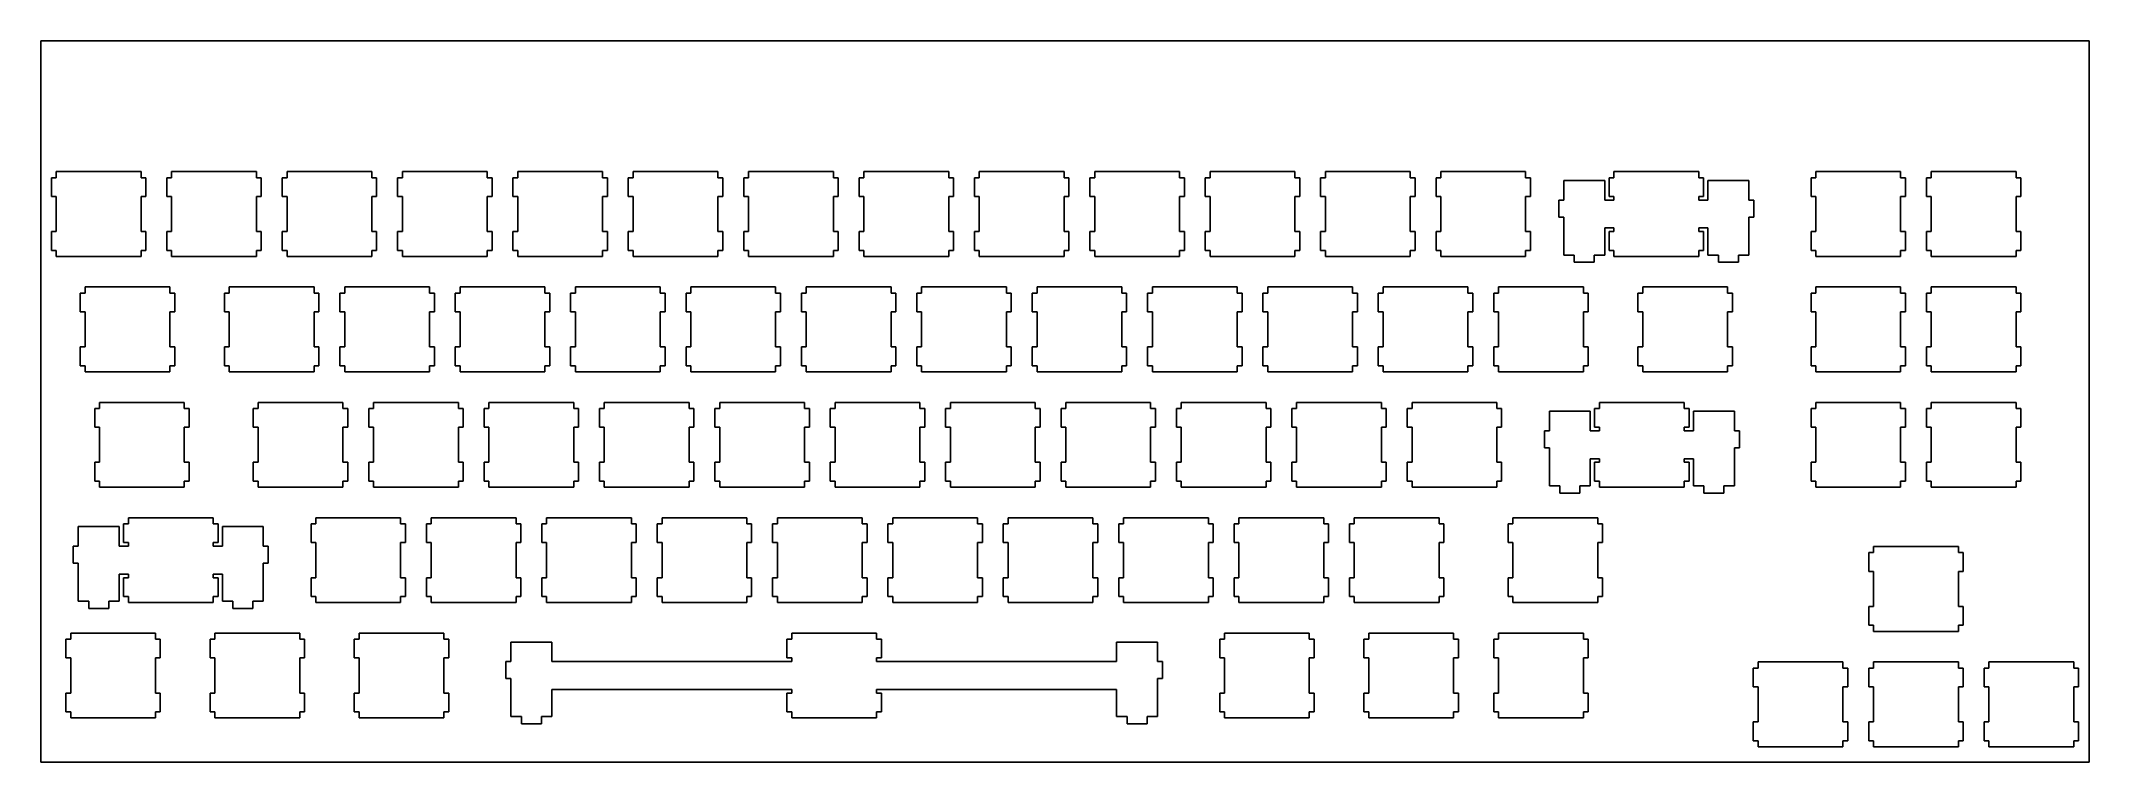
# Model space of a CAD drawing. Extents: x 0 to 338, y 0 to 119.
import ezdxf

# ---------------------------------------------------------------- set-up
doc = ezdxf.new("R2010")
doc.units = 0
doc.layers.get('0').update_dxf_attribs({"linetype": 'CONTINUOUS'})

msp = doc.modelspace()

# ---------------------------------------------------------------- linework, layer by layer
at = {"color": 0}
for p, q in [((0.09508, 119.496), (338.233, 119.496)), ((0.09508, 0.43408), (0.09508, 119.496)), ((338.233, 119.496), (338.233, 0.43408)), ((2.61965, 96.9215), (1.81901, 96.9215)), ((1.81901, 96.9215), (1.81901, 93.8223)), ((2.61965, 97.9219), (2.61965, 96.9215)), ((16.6192, 97.9219), (2.61965, 97.9219)), ((16.6192, 96.9215), (16.6192, 97.9219)), ((17.4198, 96.9215), (16.6192, 96.9215)), ((17.4198, 93.8223), (17.4198, 96.9215)), ((21.6697, 96.9215), (20.869, 96.9215)), ((20.869, 96.9215), (20.869, 93.8223)), ((21.6697, 97.9219), (21.6697, 96.9215)), ((35.669, 97.9219), (21.6697, 97.9219)), ((35.669, 96.9215), (35.669, 97.9219)), ((36.4698, 96.9215), (35.669, 96.9215)), ((36.4698, 93.8223), (36.4698, 96.9215)), ((40.7197, 96.9215), (39.9189, 96.9215)), ((39.9189, 96.9215), (39.9189, 93.8223)), ((40.7197, 97.9219), (40.7197, 96.9215)), ((54.719, 97.9219), (40.7197, 97.9219)), ((54.719, 96.9215), (54.719, 97.9219)), ((55.5198, 96.9215), (54.719, 96.9215)), ((55.5198, 93.8223), (55.5198, 96.9215)), ((59.7697, 96.9215), (58.9689, 96.9215)), ((58.9689, 96.9215), (58.9689, 93.8223)), ((59.7697, 97.9219), (59.7697, 96.9215)), ((73.769, 97.9219), (59.7697, 97.9219)), ((73.769, 96.9215), (73.769, 97.9219)), ((74.5698, 96.9215), (73.769, 96.9215)), ((74.5698, 93.8223), (74.5698, 96.9215)), ((78.8197, 96.9215), (78.0189, 96.9215)), ((78.0189, 96.9215), (78.0189, 93.8223)), ((78.8197, 97.9219), (78.8197, 96.9215)), ((92.819, 97.9219), (78.8197, 97.9219)), ((92.819, 96.9215), (92.819, 97.9219)), ((93.6184, 96.9215), (92.819, 96.9215)), ((93.6184, 93.8223), (93.6184, 96.9215)), ((97.8683, 96.9215), (97.0689, 96.9215)), ((97.0689, 96.9215), (97.0689, 93.8223)), ((97.8683, 97.9219), (97.8683, 96.9215)), ((111.869, 97.9219), (97.8683, 97.9219)), ((111.869, 96.9215), (111.869, 97.9219)), ((112.668, 96.9215), (111.869, 96.9215)), ((112.668, 93.8223), (112.668, 96.9215)), ((116.918, 96.9215), (116.119, 96.9215)), ((116.119, 96.9215), (116.119, 93.8223)), ((116.918, 97.9219), (116.918, 96.9215)), ((130.919, 97.9219), (116.918, 97.9219)), ((130.919, 96.9215), (130.919, 97.9219)), ((131.72, 96.9215), (130.919, 96.9215)), ((131.72, 93.8223), (131.72, 96.9215)), ((135.97, 96.9215), (135.169, 96.9215)), ((135.169, 96.9215), (135.169, 93.8223)), ((135.97, 97.9219), (135.97, 96.9215)), ((149.969, 97.9219), (135.97, 97.9219)), ((149.969, 96.9215), (149.969, 97.9219)), ((150.77, 96.9215), (149.969, 96.9215)), ((150.77, 93.8223), (150.77, 96.9215)), ((155.02, 96.9215), (154.219, 96.9215)), ((154.219, 96.9215), (154.219, 93.8223)), ((155.02, 97.9219), (155.02, 96.9215)), ((169.019, 97.9219), (155.02, 97.9219)), ((169.019, 96.9215), (169.019, 97.9219)), ((169.82, 96.9215), (169.019, 96.9215)), ((169.82, 93.8223), (169.82, 96.9215)), ((174.07, 96.9215), (173.269, 96.9215)), ((173.269, 96.9215), (173.269, 93.8223)), ((174.07, 97.9219), (174.07, 96.9215)), ((188.069, 97.9219), (174.07, 97.9219)), ((188.069, 96.9215), (188.069, 97.9219)), ((188.87, 96.9215), (188.069, 96.9215)), ((188.87, 93.8223), (188.87, 96.9215)), ((193.12, 96.9215), (192.319, 96.9215)), ((192.319, 96.9215), (192.319, 93.8223)), ((193.12, 97.9219), (193.12, 96.9215)), ((207.119, 97.9219), (193.12, 97.9219)), ((207.119, 96.9215), (207.119, 97.9219)), ((207.92, 96.9215), (207.119, 96.9215)), ((207.92, 93.8223), (207.92, 96.9215)), ((212.17, 96.9215), (211.369, 96.9215)), ((211.369, 96.9215), (211.369, 93.8223)), ((212.17, 97.9219), (212.17, 96.9215)), ((226.169, 97.9219), (212.17, 97.9219)), ((226.169, 96.9215), (226.169, 97.9219)), ((226.97, 96.9215), (226.169, 96.9215)), ((226.97, 93.8223), (226.97, 96.9215)), ((231.22, 96.9215), (230.419, 96.9215)), ((230.419, 96.9215), (230.419, 93.8223)), ((231.22, 97.9219), (231.22, 96.9215)), ((245.219, 97.9219), (231.22, 97.9219)), ((245.219, 96.9215), (245.219, 97.9219)), ((246.02, 96.9215), (245.219, 96.9215)), ((246.02, 93.8223), (246.02, 96.9215)), ((258.269, 96.4516), (251.52, 96.4516)), ((251.52, 96.4516), (251.52, 93.2215)), ((258.269, 93.2215), (258.269, 96.4516)), ((259.795, 96.9215), (258.994, 96.9215)), ((258.994, 96.9215), (258.994, 93.8223)), ((259.795, 97.9219), (259.795, 96.9215)), ((273.794, 97.9219), (259.795, 97.9219)), ((273.794, 96.9215), (273.794, 97.9219)), ((274.595, 96.9215), (273.794, 96.9215)), ((274.595, 93.8223), (274.595, 96.9215)), ((282.069, 96.4516), (275.32, 96.4516)), ((275.32, 96.4516), (275.32, 93.2215)), ((282.069, 93.2215), (282.069, 96.4516)), ((293.132, 96.9215), (292.331, 96.9215)), ((292.331, 96.9215), (292.331, 93.8223)), ((293.132, 97.9219), (293.132, 96.9215)), ((307.132, 97.9219), (293.132, 97.9219)), ((307.132, 96.9215), (307.132, 97.9219)), ((307.931, 96.9215), (307.132, 96.9215)), ((307.931, 93.8223), (307.931, 96.9215)), ((312.182, 96.9215), (311.381, 96.9215)), ((311.381, 96.9215), (311.381, 93.8223)), ((312.182, 97.9219), (312.182, 96.9215)), ((326.182, 97.9219), (312.182, 97.9219)), ((326.182, 96.9215), (326.182, 97.9219)), ((326.981, 96.9215), (326.182, 96.9215)), ((326.981, 93.8223), (326.981, 96.9215)), ((1.81901, 93.8223), (2.61965, 93.8223)), ((2.61965, 93.8223), (2.61965, 88.0223)), ((16.6192, 88.0223), (16.6192, 93.8223)), ((16.6192, 93.8223), (17.4198, 93.8223)), ((20.869, 93.8223), (21.6697, 93.8223)), ((21.6697, 93.8223), (21.6697, 88.0223)), ((35.669, 88.0223), (35.669, 93.8223)), ((35.669, 93.8223), (36.4698, 93.8223)), ((39.9189, 93.8223), (40.7197, 93.8223)), ((40.7197, 93.8223), (40.7197, 88.0223)), ((54.719, 88.0223), (54.719, 93.8223)), ((54.719, 93.8223), (55.5198, 93.8223)), ((58.9689, 93.8223), (59.7697, 93.8223)), ((59.7697, 93.8223), (59.7697, 88.0223)), ((73.769, 88.0223), (73.769, 93.8223)), ((73.769, 93.8223), (74.5698, 93.8223)), ((78.0189, 93.8223), (78.8197, 93.8223)), ((78.8197, 93.8223), (78.8197, 88.0223)), ((92.819, 88.0223), (92.819, 93.8223)), ((92.819, 93.8223), (93.6184, 93.8223)), ((97.0689, 93.8223), (97.8683, 93.8223)), ((97.8683, 93.8223), (97.8683, 88.0223)), ((111.869, 88.0223), (111.869, 93.8223)), ((111.869, 93.8223), (112.668, 93.8223)), ((116.119, 93.8223), (116.918, 93.8223)), ((116.918, 93.8223), (116.918, 88.0223)), ((130.919, 88.0223), (130.919, 93.8223)), ((130.919, 93.8223), (131.72, 93.8223)), ((135.169, 93.8223), (135.97, 93.8223)), ((135.97, 93.8223), (135.97, 88.0223)), ((149.969, 88.0223), (149.969, 93.8223)), ((149.969, 93.8223), (150.77, 93.8223)), ((154.219, 93.8223), (155.02, 93.8223)), ((155.02, 93.8223), (155.02, 88.0223)), ((169.019, 88.0223), (169.019, 93.8223)), ((169.019, 93.8223), (169.82, 93.8223)), ((173.269, 93.8223), (174.07, 93.8223)), ((174.07, 93.8223), (174.07, 88.0223)), ((188.069, 88.0223), (188.069, 93.8223)), ((188.069, 93.8223), (188.87, 93.8223)), ((192.319, 93.8223), (193.12, 93.8223)), ((193.12, 93.8223), (193.12, 88.0223)), ((207.119, 88.0223), (207.119, 93.8223)), ((207.119, 93.8223), (207.92, 93.8223)), ((211.369, 93.8223), (212.17, 93.8223)), ((212.17, 93.8223), (212.17, 88.0223)), ((226.169, 88.0223), (226.169, 93.8223)), ((226.169, 93.8223), (226.97, 93.8223)), ((230.419, 93.8223), (231.22, 93.8223)), ((231.22, 93.8223), (231.22, 88.0223)), ((245.219, 88.0223), (245.219, 93.8223)), ((245.219, 93.8223), (246.02, 93.8223)), ((251.52, 93.2215), (250.694, 93.2215)), ((250.694, 93.2215), (250.694, 90.4226)), ((259.795, 93.2215), (258.269, 93.2215)), ((258.994, 93.8223), (259.795, 93.8223)), ((259.795, 93.8223), (259.795, 93.2215)), ((273.794, 93.2215), (273.794, 93.8223)), ((273.794, 93.8223), (274.595, 93.8223)), ((275.32, 93.2215), (273.794, 93.2215)), ((282.895, 93.2215), (282.069, 93.2215)), ((282.895, 90.4226), (282.895, 93.2215)), ((292.331, 93.8223), (293.132, 93.8223)), ((293.132, 93.8223), (293.132, 88.0223)), ((307.132, 88.0223), (307.132, 93.8223)), ((307.132, 93.8223), (307.931, 93.8223)), ((311.381, 93.8223), (312.182, 93.8223)), ((312.182, 93.8223), (312.182, 88.0223)), ((326.182, 88.0223), (326.182, 93.8223)), ((326.182, 93.8223), (326.981, 93.8223)), ((2.61965, 88.0223), (1.81901, 88.0223)), ((1.81901, 88.0223), (1.81901, 84.9217)), ((17.4198, 88.0223), (16.6192, 88.0223)), ((17.4198, 84.9217), (17.4198, 88.0223)), ((21.6697, 88.0223), (20.869, 88.0223)), ((20.869, 88.0223), (20.869, 84.9217)), ((36.4698, 88.0223), (35.669, 88.0223)), ((36.4698, 84.9217), (36.4698, 88.0223)), ((40.7197, 88.0223), (39.9189, 88.0223)), ((39.9189, 88.0223), (39.9189, 84.9217)), ((55.5198, 88.0223), (54.719, 88.0223)), ((55.5198, 84.9217), (55.5198, 88.0223)), ((59.7697, 88.0223), (58.9689, 88.0223)), ((58.9689, 88.0223), (58.9689, 84.9217)), ((74.5698, 88.0223), (73.769, 88.0223)), ((74.5698, 84.9217), (74.5698, 88.0223)), ((78.8197, 88.0223), (78.0189, 88.0223)), ((78.0189, 88.0223), (78.0189, 84.9217)), ((93.6184, 88.0223), (92.819, 88.0223)), ((93.6184, 84.9217), (93.6184, 88.0223)), ((97.8683, 88.0223), (97.0689, 88.0223)), ((97.0689, 88.0223), (97.0689, 84.9217)), ((112.668, 88.0223), (111.869, 88.0223)), ((112.668, 84.9217), (112.668, 88.0223)), ((116.918, 88.0223), (116.119, 88.0223)), ((116.119, 88.0223), (116.119, 84.9217)), ((131.72, 88.0223), (130.919, 88.0223)), ((131.72, 84.9217), (131.72, 88.0223)), ((135.97, 88.0223), (135.169, 88.0223)), ((135.169, 88.0223), (135.169, 84.9217)), ((150.77, 88.0223), (149.969, 88.0223)), ((150.77, 84.9217), (150.77, 88.0223)), ((155.02, 88.0223), (154.219, 88.0223)), ((154.219, 88.0223), (154.219, 84.9217)), ((169.82, 88.0223), (169.019, 88.0223)), ((169.82, 84.9217), (169.82, 88.0223)), ((174.07, 88.0223), (173.269, 88.0223)), ((173.269, 88.0223), (173.269, 84.9217)), ((188.87, 88.0223), (188.069, 88.0223)), ((188.87, 84.9217), (188.87, 88.0223)), ((193.12, 88.0223), (192.319, 88.0223)), ((192.319, 88.0223), (192.319, 84.9217)), ((207.92, 88.0223), (207.119, 88.0223)), ((207.92, 84.9217), (207.92, 88.0223)), ((212.17, 88.0223), (211.369, 88.0223)), ((211.369, 88.0223), (211.369, 84.9217)), ((226.97, 88.0223), (226.169, 88.0223)), ((226.97, 84.9217), (226.97, 88.0223)), ((231.22, 88.0223), (230.419, 88.0223)), ((230.419, 88.0223), (230.419, 84.9217)), ((246.02, 88.0223), (245.219, 88.0223)), ((246.02, 84.9217), (246.02, 88.0223)), ((250.694, 90.4226), (251.52, 90.4226)), ((251.52, 90.4226), (251.52, 84.1527)), ((258.269, 84.1527), (258.269, 88.6217)), ((258.269, 88.6217), (259.795, 88.6217)), ((259.795, 88.0223), (258.994, 88.0223)), ((258.994, 88.0223), (258.994, 84.9217)), ((259.795, 88.6217), (259.795, 88.0223)), ((273.794, 88.0223), (273.794, 88.6217)), ((273.794, 88.6217), (275.32, 88.6217)), ((274.595, 88.0223), (273.794, 88.0223)), ((274.595, 84.9217), (274.595, 88.0223)), ((275.32, 88.6217), (275.32, 84.1527)), ((282.069, 84.1527), (282.069, 90.4226)), ((282.069, 90.4226), (282.895, 90.4226)), ((293.132, 88.0223), (292.331, 88.0223)), ((292.331, 88.0223), (292.331, 84.9217)), ((307.931, 88.0223), (307.132, 88.0223)), ((307.931, 84.9217), (307.931, 88.0223)), ((312.182, 88.0223), (311.381, 88.0223)), ((311.381, 88.0223), (311.381, 84.9217)), ((326.981, 88.0223), (326.182, 88.0223)), ((326.981, 84.9217), (326.981, 88.0223)), ((1.81901, 84.9217), (2.61965, 84.9217)), ((2.61965, 84.9217), (2.61965, 83.9227)), ((16.6192, 83.9227), (16.6192, 84.9217)), ((16.6192, 84.9217), (17.4198, 84.9217)), ((20.869, 84.9217), (21.6697, 84.9217)), ((21.6697, 84.9217), (21.6697, 83.9227)), ((35.669, 83.9227), (35.669, 84.9217)), ((35.669, 84.9217), (36.4698, 84.9217)), ((39.9189, 84.9217), (40.7197, 84.9217)), ((40.7197, 84.9217), (40.7197, 83.9227)), ((54.719, 83.9227), (54.719, 84.9217)), ((54.719, 84.9217), (55.5198, 84.9217)), ((58.9689, 84.9217), (59.7697, 84.9217)), ((59.7697, 84.9217), (59.7697, 83.9227)), ((73.769, 83.9227), (73.769, 84.9217)), ((73.769, 84.9217), (74.5698, 84.9217)), ((78.0189, 84.9217), (78.8197, 84.9217)), ((78.8197, 84.9217), (78.8197, 83.9227)), ((92.819, 83.9227), (92.819, 84.9217)), ((92.819, 84.9217), (93.6184, 84.9217)), ((97.0689, 84.9217), (97.8683, 84.9217)), ((97.8683, 84.9217), (97.8683, 83.9227)), ((111.869, 83.9227), (111.869, 84.9217)), ((111.869, 84.9217), (112.668, 84.9217)), ((116.119, 84.9217), (116.918, 84.9217)), ((116.918, 84.9217), (116.918, 83.9227)), ((130.919, 83.9227), (130.919, 84.9217)), ((130.919, 84.9217), (131.72, 84.9217)), ((135.169, 84.9217), (135.97, 84.9217)), ((135.97, 84.9217), (135.97, 83.9227)), ((149.969, 83.9227), (149.969, 84.9217)), ((149.969, 84.9217), (150.77, 84.9217)), ((154.219, 84.9217), (155.02, 84.9217)), ((155.02, 84.9217), (155.02, 83.9227)), ((169.019, 83.9227), (169.019, 84.9217)), ((169.019, 84.9217), (169.82, 84.9217)), ((173.269, 84.9217), (174.07, 84.9217)), ((174.07, 84.9217), (174.07, 83.9227)), ((188.069, 83.9227), (188.069, 84.9217)), ((188.069, 84.9217), (188.87, 84.9217)), ((192.319, 84.9217), (193.12, 84.9217)), ((193.12, 84.9217), (193.12, 83.9227)), ((207.119, 83.9227), (207.119, 84.9217)), ((207.119, 84.9217), (207.92, 84.9217)), ((211.369, 84.9217), (212.17, 84.9217)), ((212.17, 84.9217), (212.17, 83.9227)), ((226.169, 83.9227), (226.169, 84.9217)), ((226.169, 84.9217), (226.97, 84.9217)), ((230.419, 84.9217), (231.22, 84.9217)), ((231.22, 84.9217), (231.22, 83.9227)), ((245.219, 83.9227), (245.219, 84.9217)), ((245.219, 84.9217), (246.02, 84.9217)), ((258.994, 84.9217), (259.795, 84.9217)), ((259.795, 84.9217), (259.795, 83.9227)), ((273.794, 83.9227), (273.794, 84.9217)), ((273.794, 84.9217), (274.595, 84.9217)), ((292.331, 84.9217), (293.132, 84.9217)), ((293.132, 84.9217), (293.132, 83.9227)), ((307.132, 83.9227), (307.132, 84.9217)), ((307.132, 84.9217), (307.931, 84.9217)), ((311.381, 84.9217), (312.182, 84.9217)), ((312.182, 84.9217), (312.182, 83.9227)), ((326.182, 83.9227), (326.182, 84.9217)), ((326.182, 84.9217), (326.981, 84.9217)), ((2.61965, 83.9227), (16.6192, 83.9227)), ((21.6697, 83.9227), (35.669, 83.9227)), ((40.7197, 83.9227), (54.719, 83.9227)), ((59.7697, 83.9227), (73.769, 83.9227)), ((78.8197, 83.9227), (92.819, 83.9227)), ((97.8683, 83.9227), (111.869, 83.9227)), ((116.918, 83.9227), (130.919, 83.9227)), ((135.97, 83.9227), (149.969, 83.9227)), ((155.02, 83.9227), (169.019, 83.9227)), ((174.07, 83.9227), (188.069, 83.9227)), ((193.12, 83.9227), (207.119, 83.9227)), ((212.17, 83.9227), (226.169, 83.9227)), ((231.22, 83.9227), (245.219, 83.9227)), ((251.52, 84.1527), (253.243, 84.1527)), ((253.243, 84.1527), (253.243, 82.9525)), ((253.243, 82.9525), (256.544, 82.9525)), ((256.544, 82.9525), (256.544, 84.1527)), ((256.544, 84.1527), (258.269, 84.1527)), ((259.795, 83.9227), (273.794, 83.9227)), ((275.32, 84.1527), (277.045, 84.1527)), ((277.045, 84.1527), (277.045, 82.9525)), ((277.045, 82.9525), (280.344, 82.9525)), ((280.344, 82.9525), (280.344, 84.1527)), ((280.344, 84.1527), (282.069, 84.1527)), ((293.132, 83.9227), (307.132, 83.9227)), ((312.182, 83.9227), (326.182, 83.9227)), ((7.38216, 77.8715), (6.58153, 77.8715)), ((6.58153, 77.8715), (6.58153, 74.7723)), ((7.38216, 78.8719), (7.38216, 77.8715)), ((21.3817, 78.8719), (7.38216, 78.8719)), ((21.3817, 77.8715), (21.3817, 78.8719)), ((22.1809, 77.8715), (21.3817, 77.8715)), ((22.1809, 74.7723), (22.1809, 77.8715)), ((31.1947, 77.8715), (30.394, 77.8715)), ((30.394, 77.8715), (30.394, 74.7723)), ((31.1947, 78.8719), (31.1947, 77.8715)), ((45.194, 78.8719), (31.1947, 78.8719)), ((45.194, 77.8715), (45.194, 78.8719)), ((45.9948, 77.8715), (45.194, 77.8715)), ((45.9948, 74.7723), (45.9948, 77.8715)), ((50.2447, 77.8715), (49.4439, 77.8715)), ((49.4439, 77.8715), (49.4439, 74.7723)), ((50.2447, 78.8719), (50.2447, 77.8715)), ((64.244, 78.8719), (50.2447, 78.8719)), ((64.244, 77.8715), (64.244, 78.8719)), ((65.0448, 77.8715), (64.244, 77.8715)), ((65.0448, 74.7723), (65.0448, 77.8715)), ((69.2947, 77.8715), (68.4939, 77.8715)), ((68.4939, 77.8715), (68.4939, 74.7723)), ((69.2947, 78.8719), (69.2947, 77.8715)), ((83.294, 78.8719), (69.2947, 78.8719)), ((83.294, 77.8715), (83.294, 78.8719)), ((84.0948, 77.8715), (83.294, 77.8715)), ((84.0948, 74.7723), (84.0948, 77.8715)), ((88.3447, 77.8715), (87.5439, 77.8715)), ((87.5439, 77.8715), (87.5439, 74.7723)), ((88.3447, 78.8719), (88.3447, 77.8715)), ((102.344, 78.8719), (88.3447, 78.8719)), ((102.344, 77.8715), (102.344, 78.8719)), ((103.145, 77.8715), (102.344, 77.8715)), ((103.145, 74.7723), (103.145, 77.8715)), ((107.395, 77.8715), (106.594, 77.8715)), ((106.594, 77.8715), (106.594, 74.7723)), ((107.395, 78.8719), (107.395, 77.8715)), ((121.394, 78.8719), (107.395, 78.8719)), ((121.394, 77.8715), (121.394, 78.8719)), ((122.195, 77.8715), (121.394, 77.8715)), ((122.195, 74.7723), (122.195, 77.8715)), ((126.445, 77.8715), (125.644, 77.8715)), ((125.644, 77.8715), (125.644, 74.7723)), ((126.445, 78.8719), (126.445, 77.8715)), ((140.444, 78.8719), (126.445, 78.8719)), ((140.444, 77.8715), (140.444, 78.8719)), ((141.245, 77.8715), (140.444, 77.8715)), ((141.245, 74.7723), (141.245, 77.8715)), ((145.495, 77.8715), (144.694, 77.8715)), ((144.694, 77.8715), (144.694, 74.7723)), ((145.495, 78.8719), (145.495, 77.8715)), ((159.494, 78.8719), (145.495, 78.8719)), ((159.494, 77.8715), (159.494, 78.8719)), ((160.295, 77.8715), (159.494, 77.8715)), ((160.295, 74.7723), (160.295, 77.8715)), ((164.545, 77.8715), (163.744, 77.8715)), ((163.744, 77.8715), (163.744, 74.7723)), ((164.545, 78.8719), (164.545, 77.8715)), ((178.544, 78.8719), (164.545, 78.8719)), ((178.544, 77.8715), (178.544, 78.8719)), ((179.345, 77.8715), (178.544, 77.8715)), ((179.345, 74.7723), (179.345, 77.8715)), ((183.595, 77.8715), (182.794, 77.8715)), ((182.794, 77.8715), (182.794, 74.7723)), ((183.595, 78.8719), (183.595, 77.8715)), ((197.594, 78.8719), (183.595, 78.8719)), ((197.594, 77.8715), (197.594, 78.8719)), ((198.395, 77.8715), (197.594, 77.8715)), ((198.395, 74.7723), (198.395, 77.8715)), ((202.645, 77.8715), (201.844, 77.8715)), ((201.844, 77.8715), (201.844, 74.7723)), ((202.645, 78.8719), (202.645, 77.8715)), ((216.644, 78.8719), (202.645, 78.8719)), ((216.644, 77.8715), (216.644, 78.8719)), ((217.445, 77.8715), (216.644, 77.8715)), ((217.445, 74.7723), (217.445, 77.8715)), ((221.695, 77.8715), (220.894, 77.8715)), ((220.894, 77.8715), (220.894, 74.7723)), ((221.695, 78.8719), (221.695, 77.8715)), ((235.694, 78.8719), (221.695, 78.8719)), ((235.694, 77.8715), (235.694, 78.8719)), ((236.495, 77.8715), (235.694, 77.8715)), ((236.495, 74.7723), (236.495, 77.8715)), ((240.745, 77.8715), (239.944, 77.8715)), ((239.944, 77.8715), (239.944, 74.7723)), ((240.745, 78.8719), (240.745, 77.8715)), ((254.744, 78.8719), (240.745, 78.8719)), ((254.744, 77.8715), (254.744, 78.8719)), ((255.545, 77.8715), (254.744, 77.8715)), ((255.545, 74.7723), (255.545, 77.8715)), ((264.557, 77.8715), (263.756, 77.8715)), ((263.756, 77.8715), (263.756, 74.7723)), ((264.557, 78.8719), (264.557, 77.8715)), ((278.557, 78.8719), (264.557, 78.8719)), ((278.557, 77.8715), (278.557, 78.8719)), ((279.356, 77.8715), (278.557, 77.8715)), ((279.356, 74.7723), (279.356, 77.8715)), ((293.132, 77.8715), (292.331, 77.8715)), ((292.331, 77.8715), (292.331, 74.7723)), ((293.132, 78.8719), (293.132, 77.8715)), ((307.132, 78.8719), (293.132, 78.8719)), ((307.132, 77.8715), (307.132, 78.8719)), ((307.931, 77.8715), (307.132, 77.8715)), ((307.931, 74.7723), (307.931, 77.8715)), ((312.182, 77.8715), (311.381, 77.8715)), ((311.381, 77.8715), (311.381, 74.7723)), ((312.182, 78.8719), (312.182, 77.8715)), ((326.182, 78.8719), (312.182, 78.8719)), ((326.182, 77.8715), (326.182, 78.8719)), ((326.981, 77.8715), (326.182, 77.8715)), ((326.981, 74.7723), (326.981, 77.8715)), ((6.58153, 74.7723), (7.38216, 74.7723)), ((7.38216, 74.7723), (7.38216, 68.9723)), ((21.3817, 68.9723), (21.3817, 74.7723)), ((21.3817, 74.7723), (22.1809, 74.7723)), ((30.394, 74.7723), (31.1947, 74.7723)), ((31.1947, 74.7723), (31.1947, 68.9723)), ((45.194, 68.9723), (45.194, 74.7723)), ((45.194, 74.7723), (45.9948, 74.7723)), ((49.4439, 74.7723), (50.2447, 74.7723)), ((50.2447, 74.7723), (50.2447, 68.9723)), ((64.244, 68.9723), (64.244, 74.7723)), ((64.244, 74.7723), (65.0448, 74.7723)), ((68.4939, 74.7723), (69.2947, 74.7723)), ((69.2947, 74.7723), (69.2947, 68.9723)), ((83.294, 68.9723), (83.294, 74.7723)), ((83.294, 74.7723), (84.0948, 74.7723)), ((87.5439, 74.7723), (88.3447, 74.7723)), ((88.3447, 74.7723), (88.3447, 68.9723)), ((102.344, 68.9723), (102.344, 74.7723)), ((102.344, 74.7723), (103.145, 74.7723)), ((106.594, 74.7723), (107.395, 74.7723)), ((107.395, 74.7723), (107.395, 68.9723)), ((121.394, 68.9723), (121.394, 74.7723)), ((121.394, 74.7723), (122.195, 74.7723)), ((125.644, 74.7723), (126.445, 74.7723)), ((126.445, 74.7723), (126.445, 68.9723)), ((140.444, 68.9723), (140.444, 74.7723)), ((140.444, 74.7723), (141.245, 74.7723)), ((144.694, 74.7723), (145.495, 74.7723)), ((145.495, 74.7723), (145.495, 68.9723)), ((159.494, 68.9723), (159.494, 74.7723)), ((159.494, 74.7723), (160.295, 74.7723)), ((163.744, 74.7723), (164.545, 74.7723)), ((164.545, 74.7723), (164.545, 68.9723)), ((178.544, 68.9723), (178.544, 74.7723)), ((178.544, 74.7723), (179.345, 74.7723)), ((182.794, 74.7723), (183.595, 74.7723)), ((183.595, 74.7723), (183.595, 68.9723)), ((197.594, 68.9723), (197.594, 74.7723)), ((197.594, 74.7723), (198.395, 74.7723)), ((201.844, 74.7723), (202.645, 74.7723)), ((202.645, 74.7723), (202.645, 68.9723)), ((216.644, 68.9723), (216.644, 74.7723)), ((216.644, 74.7723), (217.445, 74.7723)), ((220.894, 74.7723), (221.695, 74.7723)), ((221.695, 74.7723), (221.695, 68.9723)), ((235.694, 68.9723), (235.694, 74.7723)), ((235.694, 74.7723), (236.495, 74.7723)), ((239.944, 74.7723), (240.745, 74.7723)), ((240.745, 74.7723), (240.745, 68.9723)), ((254.744, 68.9723), (254.744, 74.7723)), ((254.744, 74.7723), (255.545, 74.7723)), ((263.756, 74.7723), (264.557, 74.7723)), ((264.557, 74.7723), (264.557, 68.9723)), ((278.557, 68.9723), (278.557, 74.7723)), ((278.557, 74.7723), (279.356, 74.7723)), ((292.331, 74.7723), (293.132, 74.7723)), ((293.132, 74.7723), (293.132, 68.9723)), ((307.132, 68.9723), (307.132, 74.7723)), ((307.132, 74.7723), (307.931, 74.7723)), ((311.381, 74.7723), (312.182, 74.7723)), ((312.182, 74.7723), (312.182, 68.9723)), ((326.182, 68.9723), (326.182, 74.7723)), ((326.182, 74.7723), (326.981, 74.7723)), ((7.38216, 68.9723), (6.58153, 68.9723)), ((6.58153, 68.9723), (6.58153, 65.8717)), ((22.1809, 68.9723), (21.3817, 68.9723)), ((22.1809, 65.8717), (22.1809, 68.9723)), ((31.1947, 68.9723), (30.394, 68.9723)), ((30.394, 68.9723), (30.394, 65.8717)), ((45.9948, 68.9723), (45.194, 68.9723)), ((45.9948, 65.8717), (45.9948, 68.9723)), ((50.2447, 68.9723), (49.4439, 68.9723)), ((49.4439, 68.9723), (49.4439, 65.8717)), ((65.0448, 68.9723), (64.244, 68.9723)), ((65.0448, 65.8717), (65.0448, 68.9723)), ((69.2947, 68.9723), (68.4939, 68.9723)), ((68.4939, 68.9723), (68.4939, 65.8717)), ((84.0948, 68.9723), (83.294, 68.9723)), ((84.0948, 65.8717), (84.0948, 68.9723)), ((88.3447, 68.9723), (87.5439, 68.9723)), ((87.5439, 68.9723), (87.5439, 65.8717)), ((103.145, 68.9723), (102.344, 68.9723)), ((103.145, 65.8717), (103.145, 68.9723)), ((107.395, 68.9723), (106.594, 68.9723)), ((106.594, 68.9723), (106.594, 65.8717)), ((122.195, 68.9723), (121.394, 68.9723)), ((122.195, 65.8717), (122.195, 68.9723)), ((126.445, 68.9723), (125.644, 68.9723)), ((125.644, 68.9723), (125.644, 65.8717)), ((141.245, 68.9723), (140.444, 68.9723)), ((141.245, 65.8717), (141.245, 68.9723)), ((145.495, 68.9723), (144.694, 68.9723)), ((144.694, 68.9723), (144.694, 65.8717)), ((160.295, 68.9723), (159.494, 68.9723)), ((160.295, 65.8717), (160.295, 68.9723)), ((164.545, 68.9723), (163.744, 68.9723)), ((163.744, 68.9723), (163.744, 65.8717)), ((179.345, 68.9723), (178.544, 68.9723)), ((179.345, 65.8717), (179.345, 68.9723)), ((183.595, 68.9723), (182.794, 68.9723)), ((182.794, 68.9723), (182.794, 65.8717)), ((198.395, 68.9723), (197.594, 68.9723)), ((198.395, 65.8717), (198.395, 68.9723)), ((202.645, 68.9723), (201.844, 68.9723)), ((201.844, 68.9723), (201.844, 65.8717)), ((217.445, 68.9723), (216.644, 68.9723)), ((217.445, 65.8717), (217.445, 68.9723)), ((221.695, 68.9723), (220.894, 68.9723)), ((220.894, 68.9723), (220.894, 65.8717)), ((236.495, 68.9723), (235.694, 68.9723)), ((236.495, 65.8717), (236.495, 68.9723)), ((240.745, 68.9723), (239.944, 68.9723)), ((239.944, 68.9723), (239.944, 65.8717)), ((255.545, 68.9723), (254.744, 68.9723)), ((255.545, 65.8717), (255.545, 68.9723)), ((264.557, 68.9723), (263.756, 68.9723)), ((263.756, 68.9723), (263.756, 65.8717)), ((279.356, 68.9723), (278.557, 68.9723)), ((279.356, 65.8717), (279.356, 68.9723)), ((293.132, 68.9723), (292.331, 68.9723)), ((292.331, 68.9723), (292.331, 65.8717)), ((307.931, 68.9723), (307.132, 68.9723)), ((307.931, 65.8717), (307.931, 68.9723)), ((312.182, 68.9723), (311.381, 68.9723)), ((311.381, 68.9723), (311.381, 65.8717)), ((326.981, 68.9723), (326.182, 68.9723)), ((326.981, 65.8717), (326.981, 68.9723)), ((6.58153, 65.8717), (7.38216, 65.8717)), ((7.38216, 65.8717), (7.38216, 64.8727)), ((7.38216, 64.8727), (21.3817, 64.8727)), ((21.3817, 64.8727), (21.3817, 65.8717)), ((21.3817, 65.8717), (22.1809, 65.8717)), ((30.394, 65.8717), (31.1947, 65.8717)), ((31.1947, 65.8717), (31.1947, 64.8727)), ((31.1947, 64.8727), (45.194, 64.8727)), ((45.194, 64.8727), (45.194, 65.8717)), ((45.194, 65.8717), (45.9948, 65.8717)), ((49.4439, 65.8717), (50.2447, 65.8717)), ((50.2447, 65.8717), (50.2447, 64.8727)), ((50.2447, 64.8727), (64.244, 64.8727)), ((64.244, 64.8727), (64.244, 65.8717)), ((64.244, 65.8717), (65.0448, 65.8717)), ((68.4939, 65.8717), (69.2947, 65.8717)), ((69.2947, 65.8717), (69.2947, 64.8727)), ((69.2947, 64.8727), (83.294, 64.8727)), ((83.294, 64.8727), (83.294, 65.8717)), ((83.294, 65.8717), (84.0948, 65.8717)), ((87.5439, 65.8717), (88.3447, 65.8717)), ((88.3447, 65.8717), (88.3447, 64.8727)), ((88.3447, 64.8727), (102.344, 64.8727)), ((102.344, 64.8727), (102.344, 65.8717)), ((102.344, 65.8717), (103.145, 65.8717)), ((106.594, 65.8717), (107.395, 65.8717)), ((107.395, 65.8717), (107.395, 64.8727)), ((107.395, 64.8727), (121.394, 64.8727)), ((121.394, 64.8727), (121.394, 65.8717)), ((121.394, 65.8717), (122.195, 65.8717)), ((125.644, 65.8717), (126.445, 65.8717)), ((126.445, 65.8717), (126.445, 64.8727)), ((126.445, 64.8727), (140.444, 64.8727)), ((140.444, 64.8727), (140.444, 65.8717)), ((140.444, 65.8717), (141.245, 65.8717)), ((144.694, 65.8717), (145.495, 65.8717)), ((145.495, 65.8717), (145.495, 64.8727)), ((145.495, 64.8727), (159.494, 64.8727)), ((159.494, 64.8727), (159.494, 65.8717)), ((159.494, 65.8717), (160.295, 65.8717)), ((163.744, 65.8717), (164.545, 65.8717)), ((164.545, 65.8717), (164.545, 64.8727)), ((164.545, 64.8727), (178.544, 64.8727)), ((178.544, 64.8727), (178.544, 65.8717)), ((178.544, 65.8717), (179.345, 65.8717)), ((182.794, 65.8717), (183.595, 65.8717)), ((183.595, 65.8717), (183.595, 64.8727)), ((183.595, 64.8727), (197.594, 64.8727)), ((197.594, 64.8727), (197.594, 65.8717)), ((197.594, 65.8717), (198.395, 65.8717)), ((201.844, 65.8717), (202.645, 65.8717)), ((202.645, 65.8717), (202.645, 64.8727)), ((202.645, 64.8727), (216.644, 64.8727)), ((216.644, 64.8727), (216.644, 65.8717)), ((216.644, 65.8717), (217.445, 65.8717)), ((220.894, 65.8717), (221.695, 65.8717)), ((221.695, 65.8717), (221.695, 64.8727)), ((221.695, 64.8727), (235.694, 64.8727)), ((235.694, 64.8727), (235.694, 65.8717)), ((235.694, 65.8717), (236.495, 65.8717)), ((239.944, 65.8717), (240.745, 65.8717)), ((240.745, 65.8717), (240.745, 64.8727)), ((240.745, 64.8727), (254.744, 64.8727)), ((254.744, 64.8727), (254.744, 65.8717)), ((254.744, 65.8717), (255.545, 65.8717)), ((263.756, 65.8717), (264.557, 65.8717)), ((264.557, 65.8717), (264.557, 64.8727)), ((264.557, 64.8727), (278.557, 64.8727)), ((278.557, 64.8727), (278.557, 65.8717)), ((278.557, 65.8717), (279.356, 65.8717)), ((292.331, 65.8717), (293.132, 65.8717)), ((293.132, 65.8717), (293.132, 64.8727)), ((293.132, 64.8727), (307.132, 64.8727)), ((307.132, 64.8727), (307.132, 65.8717)), ((307.132, 65.8717), (307.931, 65.8717)), ((311.381, 65.8717), (312.182, 65.8717)), ((312.182, 65.8717), (312.182, 64.8727)), ((312.182, 64.8727), (326.182, 64.8727)), ((326.182, 64.8727), (326.182, 65.8717)), ((326.182, 65.8717), (326.981, 65.8717)), ((9.76203, 58.8215), (8.96278, 58.8215)), ((8.96278, 58.8215), (8.96278, 55.7237)), ((9.76203, 59.8219), (9.76203, 58.8215)), ((23.7629, 59.8219), (9.76203, 59.8219)), ((23.7629, 58.8215), (23.7629, 59.8219)), ((24.5622, 58.8215), (23.7629, 58.8215)), ((24.5622, 55.7237), (24.5622, 58.8215)), ((35.9572, 58.8215), (35.1565, 58.8215)), ((35.1565, 58.8215), (35.1565, 55.7237)), ((35.9572, 59.8219), (35.9572, 58.8215)), ((49.9565, 59.8219), (35.9572, 59.8219)), ((49.9565, 58.8215), (49.9565, 59.8219)), ((50.7559, 58.8215), (49.9565, 58.8215)), ((50.7559, 55.7237), (50.7559, 58.8215)), ((55.0072, 58.8215), (54.2064, 58.8215)), ((54.2064, 58.8215), (54.2064, 55.7237)), ((55.0072, 59.8219), (55.0072, 58.8215)), ((69.0065, 59.8219), (55.0072, 59.8219)), ((69.0065, 58.8215), (69.0065, 59.8219)), ((69.8059, 58.8215), (69.0065, 58.8215)), ((69.8059, 55.7237), (69.8059, 58.8215)), ((74.0572, 58.8215), (73.2564, 58.8215)), ((73.2564, 58.8215), (73.2564, 55.7237)), ((74.0572, 59.8219), (74.0572, 58.8215)), ((88.0565, 59.8219), (74.0572, 59.8219)), ((88.0565, 58.8215), (88.0565, 59.8219)), ((88.8559, 58.8215), (88.0565, 58.8215)), ((88.8559, 55.7237), (88.8559, 58.8215)), ((93.1072, 58.8215), (92.3064, 58.8215)), ((92.3064, 58.8215), (92.3064, 55.7237)), ((93.1072, 59.8219), (93.1072, 58.8215)), ((107.107, 59.8219), (93.1072, 59.8219)), ((107.107, 58.8215), (107.107, 59.8219)), ((107.906, 58.8215), (107.107, 58.8215)), ((107.906, 55.7237), (107.906, 58.8215)), ((112.157, 58.8215), (111.356, 58.8215)), ((111.356, 58.8215), (111.356, 55.7237)), ((112.157, 59.8219), (112.157, 58.8215)), ((126.157, 59.8219), (112.157, 59.8219)), ((126.157, 58.8215), (126.157, 59.8219)), ((126.956, 58.8215), (126.157, 58.8215)), ((126.956, 55.7237), (126.956, 58.8215)), ((131.207, 58.8215), (130.406, 58.8215)), ((130.406, 58.8215), (130.406, 55.7237)), ((131.207, 59.8219), (131.207, 58.8215)), ((145.207, 59.8219), (131.207, 59.8219)), ((145.207, 58.8215), (145.207, 59.8219)), ((146.006, 58.8215), (145.207, 58.8215)), ((146.006, 55.7237), (146.006, 58.8215)), ((150.257, 58.8215), (149.456, 58.8215)), ((149.456, 58.8215), (149.456, 55.7237)), ((150.257, 59.8219), (150.257, 58.8215)), ((164.257, 59.8219), (150.257, 59.8219)), ((164.257, 58.8215), (164.257, 59.8219)), ((165.056, 58.8215), (164.257, 58.8215)), ((165.056, 55.7237), (165.056, 58.8215)), ((169.307, 58.8215), (168.506, 58.8215)), ((168.506, 58.8215), (168.506, 55.7237)), ((169.307, 59.8219), (169.307, 58.8215)), ((183.307, 59.8219), (169.307, 59.8219)), ((183.307, 58.8215), (183.307, 59.8219)), ((184.106, 58.8215), (183.307, 58.8215)), ((184.106, 55.7237), (184.106, 58.8215)), ((188.357, 58.8215), (187.556, 58.8215)), ((187.556, 58.8215), (187.556, 55.7237)), ((188.357, 59.8219), (188.357, 58.8215)), ((202.357, 59.8219), (188.357, 59.8219)), ((202.357, 58.8215), (202.357, 59.8219)), ((203.156, 58.8215), (202.357, 58.8215)), ((203.156, 55.7237), (203.156, 58.8215)), ((207.407, 58.8215), (206.606, 58.8215)), ((206.606, 58.8215), (206.606, 55.7237)), ((207.407, 59.8219), (207.407, 58.8215)), ((221.407, 59.8219), (207.407, 59.8219)), ((221.407, 58.8215), (221.407, 59.8219)), ((222.206, 58.8215), (221.407, 58.8215)), ((222.206, 55.7237), (222.206, 58.8215)), ((226.457, 58.8215), (225.656, 58.8215)), ((225.656, 58.8215), (225.656, 55.7237)), ((226.457, 59.8219), (226.457, 58.8215)), ((240.457, 59.8219), (226.457, 59.8219)), ((240.457, 58.8215), (240.457, 59.8219)), ((241.256, 58.8215), (240.457, 58.8215)), ((241.256, 55.7237), (241.256, 58.8215)), ((255.888, 58.3516), (249.137, 58.3516)), ((249.137, 58.3516), (249.137, 55.1215)), ((255.888, 55.1215), (255.888, 58.3516)), ((257.412, 58.8215), (256.611, 58.8215)), ((256.611, 58.8215), (256.611, 55.7237)), ((257.412, 59.8219), (257.412, 58.8215)), ((271.413, 59.8219), (257.412, 59.8219)), ((271.413, 58.8215), (271.413, 59.8219)), ((272.212, 58.8215), (271.413, 58.8215)), ((272.212, 55.7237), (272.212, 58.8215)), ((279.688, 58.3516), (272.937, 58.3516)), ((272.937, 58.3516), (272.937, 55.1215)), ((279.688, 55.1215), (279.688, 58.3516)), ((293.132, 58.8215), (292.331, 58.8215)), ((292.331, 58.8215), (292.331, 55.7237)), ((293.132, 59.8219), (293.132, 58.8215)), ((307.132, 59.8219), (293.132, 59.8219)), ((307.132, 58.8215), (307.132, 59.8219)), ((307.931, 58.8215), (307.132, 58.8215)), ((307.931, 55.7237), (307.931, 58.8215)), ((312.182, 58.8215), (311.381, 58.8215)), ((311.381, 58.8215), (311.381, 55.7237)), ((312.182, 59.8219), (312.182, 58.8215)), ((326.182, 59.8219), (312.182, 59.8219)), ((326.182, 58.8215), (326.182, 59.8219)), ((326.981, 58.8215), (326.182, 58.8215)), ((326.981, 55.7237), (326.981, 58.8215)), ((8.96278, 55.7237), (9.76203, 55.7237)), ((9.76203, 55.7237), (9.76203, 49.9223)), ((23.7629, 49.9223), (23.7629, 55.7237)), ((23.7629, 55.7237), (24.5622, 55.7237)), ((35.1565, 55.7237), (35.9572, 55.7237)), ((35.9572, 55.7237), (35.9572, 49.9223)), ((49.9565, 49.9223), (49.9565, 55.7237)), ((49.9565, 55.7237), (50.7559, 55.7237)), ((54.2064, 55.7237), (55.0072, 55.7237)), ((55.0072, 55.7237), (55.0072, 49.9223)), ((69.0065, 49.9223), (69.0065, 55.7237)), ((69.0065, 55.7237), (69.8059, 55.7237)), ((73.2564, 55.7237), (74.0572, 55.7237)), ((74.0572, 55.7237), (74.0572, 49.9223)), ((88.0565, 49.9223), (88.0565, 55.7237)), ((88.0565, 55.7237), (88.8559, 55.7237)), ((92.3064, 55.7237), (93.1072, 55.7237)), ((93.1072, 55.7237), (93.1072, 49.9223)), ((107.107, 49.9223), (107.107, 55.7237)), ((107.107, 55.7237), (107.906, 55.7237)), ((111.356, 55.7237), (112.157, 55.7237)), ((112.157, 55.7237), (112.157, 49.9223)), ((126.157, 49.9223), (126.157, 55.7237)), ((126.157, 55.7237), (126.956, 55.7237)), ((130.406, 55.7237), (131.207, 55.7237)), ((131.207, 55.7237), (131.207, 49.9223)), ((145.207, 49.9223), (145.207, 55.7237)), ((145.207, 55.7237), (146.006, 55.7237)), ((149.456, 55.7237), (150.257, 55.7237)), ((150.257, 55.7237), (150.257, 49.9223)), ((164.257, 49.9223), (164.257, 55.7237)), ((164.257, 55.7237), (165.056, 55.7237)), ((168.506, 55.7237), (169.307, 55.7237)), ((169.307, 55.7237), (169.307, 49.9223)), ((183.307, 49.9223), (183.307, 55.7237)), ((183.307, 55.7237), (184.106, 55.7237)), ((187.556, 55.7237), (188.357, 55.7237)), ((188.357, 55.7237), (188.357, 49.9223)), ((202.357, 49.9223), (202.357, 55.7237)), ((202.357, 55.7237), (203.156, 55.7237)), ((206.606, 55.7237), (207.407, 55.7237)), ((207.407, 55.7237), (207.407, 49.9223)), ((221.407, 49.9223), (221.407, 55.7237)), ((221.407, 55.7237), (222.206, 55.7237)), ((225.656, 55.7237), (226.457, 55.7237)), ((226.457, 55.7237), (226.457, 49.9223)), ((240.457, 49.9223), (240.457, 55.7237)), ((240.457, 55.7237), (241.256, 55.7237)), ((249.137, 55.1215), (248.313, 55.1215)), ((248.313, 55.1215), (248.313, 52.3226)), ((257.412, 55.1215), (255.888, 55.1215)), ((256.611, 55.7237), (257.412, 55.7237)), ((257.412, 55.7237), (257.412, 55.1215)), ((271.413, 55.1215), (271.413, 55.7237)), ((271.413, 55.7237), (272.212, 55.7237)), ((272.937, 55.1215), (271.413, 55.1215)), ((280.512, 55.1215), (279.688, 55.1215)), ((280.512, 52.3226), (280.512, 55.1215)), ((292.331, 55.7237), (293.132, 55.7237)), ((293.132, 55.7237), (293.132, 49.9223)), ((307.132, 49.9223), (307.132, 55.7237)), ((307.132, 55.7237), (307.931, 55.7237)), ((311.381, 55.7237), (312.182, 55.7237)), ((312.182, 55.7237), (312.182, 49.9223)), ((326.182, 49.9223), (326.182, 55.7237)), ((326.182, 55.7237), (326.981, 55.7237)), ((248.313, 52.3226), (249.137, 52.3226)), ((249.137, 52.3226), (249.137, 46.0527)), ((279.688, 46.0527), (279.688, 52.3226)), ((279.688, 52.3226), (280.512, 52.3226)), ((9.76203, 49.9223), (8.96278, 49.9223)), ((8.96278, 49.9223), (8.96278, 46.8217)), ((24.5622, 49.9223), (23.7629, 49.9223)), ((24.5622, 46.8217), (24.5622, 49.9223)), ((35.9572, 49.9223), (35.1565, 49.9223)), ((35.1565, 49.9223), (35.1565, 46.8217)), ((50.7559, 49.9223), (49.9565, 49.9223)), ((50.7559, 46.8217), (50.7559, 49.9223)), ((55.0072, 49.9223), (54.2064, 49.9223)), ((54.2064, 49.9223), (54.2064, 46.8217)), ((69.8059, 49.9223), (69.0065, 49.9223)), ((69.8059, 46.8217), (69.8059, 49.9223)), ((74.0572, 49.9223), (73.2564, 49.9223)), ((73.2564, 49.9223), (73.2564, 46.8217)), ((88.8559, 49.9223), (88.0565, 49.9223)), ((88.8559, 46.8217), (88.8559, 49.9223)), ((93.1072, 49.9223), (92.3064, 49.9223)), ((92.3064, 49.9223), (92.3064, 46.8217)), ((107.906, 49.9223), (107.107, 49.9223)), ((107.906, 46.8217), (107.906, 49.9223)), ((112.157, 49.9223), (111.356, 49.9223)), ((111.356, 49.9223), (111.356, 46.8217)), ((126.956, 49.9223), (126.157, 49.9223)), ((126.956, 46.8217), (126.956, 49.9223)), ((131.207, 49.9223), (130.406, 49.9223)), ((130.406, 49.9223), (130.406, 46.8217)), ((146.006, 49.9223), (145.207, 49.9223)), ((146.006, 46.8217), (146.006, 49.9223)), ((150.257, 49.9223), (149.456, 49.9223)), ((149.456, 49.9223), (149.456, 46.8217)), ((165.056, 49.9223), (164.257, 49.9223)), ((165.056, 46.8217), (165.056, 49.9223)), ((169.307, 49.9223), (168.506, 49.9223)), ((168.506, 49.9223), (168.506, 46.8217)), ((184.106, 49.9223), (183.307, 49.9223)), ((184.106, 46.8217), (184.106, 49.9223)), ((188.357, 49.9223), (187.556, 49.9223)), ((187.556, 49.9223), (187.556, 46.8217)), ((203.156, 49.9223), (202.357, 49.9223)), ((203.156, 46.8217), (203.156, 49.9223)), ((207.407, 49.9223), (206.606, 49.9223)), ((206.606, 49.9223), (206.606, 46.8217)), ((222.206, 49.9223), (221.407, 49.9223)), ((222.206, 46.8217), (222.206, 49.9223)), ((226.457, 49.9223), (225.656, 49.9223)), ((225.656, 49.9223), (225.656, 46.8217)), ((241.256, 49.9223), (240.457, 49.9223)), ((241.256, 46.8217), (241.256, 49.9223)), ((255.888, 46.0527), (255.888, 50.5217)), ((255.888, 50.5217), (257.412, 50.5217)), ((257.412, 49.9223), (256.611, 49.9223)), ((256.611, 49.9223), (256.611, 46.8217)), ((257.412, 50.5217), (257.412, 49.9223)), ((271.413, 49.9223), (271.413, 50.5217)), ((271.413, 50.5217), (272.937, 50.5217)), ((272.212, 49.9223), (271.413, 49.9223)), ((272.212, 46.8217), (272.212, 49.9223)), ((272.937, 50.5217), (272.937, 46.0527)), ((293.132, 49.9223), (292.331, 49.9223)), ((292.331, 49.9223), (292.331, 46.8217)), ((307.931, 49.9223), (307.132, 49.9223)), ((307.931, 46.8217), (307.931, 49.9223)), ((312.182, 49.9223), (311.381, 49.9223)), ((311.381, 49.9223), (311.381, 46.8217)), ((326.981, 49.9223), (326.182, 49.9223)), ((326.981, 46.8217), (326.981, 49.9223)), ((8.96278, 46.8217), (9.76203, 46.8217)), ((9.76203, 46.8217), (9.76203, 45.8227)), ((9.76203, 45.8227), (23.7629, 45.8227)), ((23.7629, 45.8227), (23.7629, 46.8217)), ((23.7629, 46.8217), (24.5622, 46.8217)), ((35.1565, 46.8217), (35.9572, 46.8217)), ((35.9572, 46.8217), (35.9572, 45.8227)), ((35.9572, 45.8227), (49.9565, 45.8227)), ((49.9565, 45.8227), (49.9565, 46.8217)), ((49.9565, 46.8217), (50.7559, 46.8217)), ((54.2064, 46.8217), (55.0072, 46.8217)), ((55.0072, 46.8217), (55.0072, 45.8227)), ((55.0072, 45.8227), (69.0065, 45.8227)), ((69.0065, 45.8227), (69.0065, 46.8217)), ((69.0065, 46.8217), (69.8059, 46.8217)), ((73.2564, 46.8217), (74.0572, 46.8217)), ((74.0572, 46.8217), (74.0572, 45.8227)), ((74.0572, 45.8227), (88.0565, 45.8227)), ((88.0565, 45.8227), (88.0565, 46.8217)), ((88.0565, 46.8217), (88.8559, 46.8217)), ((92.3064, 46.8217), (93.1072, 46.8217)), ((93.1072, 46.8217), (93.1072, 45.8227)), ((93.1072, 45.8227), (107.107, 45.8227)), ((107.107, 45.8227), (107.107, 46.8217)), ((107.107, 46.8217), (107.906, 46.8217)), ((111.356, 46.8217), (112.157, 46.8217)), ((112.157, 46.8217), (112.157, 45.8227)), ((112.157, 45.8227), (126.157, 45.8227)), ((126.157, 45.8227), (126.157, 46.8217)), ((126.157, 46.8217), (126.956, 46.8217)), ((130.406, 46.8217), (131.207, 46.8217)), ((131.207, 46.8217), (131.207, 45.8227)), ((131.207, 45.8227), (145.207, 45.8227)), ((145.207, 45.8227), (145.207, 46.8217)), ((145.207, 46.8217), (146.006, 46.8217)), ((149.456, 46.8217), (150.257, 46.8217)), ((150.257, 46.8217), (150.257, 45.8227)), ((150.257, 45.8227), (164.257, 45.8227)), ((164.257, 45.8227), (164.257, 46.8217)), ((164.257, 46.8217), (165.056, 46.8217)), ((168.506, 46.8217), (169.307, 46.8217)), ((169.307, 46.8217), (169.307, 45.8227)), ((169.307, 45.8227), (183.307, 45.8227)), ((183.307, 45.8227), (183.307, 46.8217)), ((183.307, 46.8217), (184.106, 46.8217)), ((187.556, 46.8217), (188.357, 46.8217)), ((188.357, 46.8217), (188.357, 45.8227)), ((188.357, 45.8227), (202.357, 45.8227)), ((202.357, 45.8227), (202.357, 46.8217)), ((202.357, 46.8217), (203.156, 46.8217)), ((206.606, 46.8217), (207.407, 46.8217)), ((207.407, 46.8217), (207.407, 45.8227)), ((207.407, 45.8227), (221.407, 45.8227)), ((221.407, 45.8227), (221.407, 46.8217)), ((221.407, 46.8217), (222.206, 46.8217)), ((225.656, 46.8217), (226.457, 46.8217)), ((226.457, 46.8217), (226.457, 45.8227)), ((226.457, 45.8227), (240.457, 45.8227)), ((240.457, 45.8227), (240.457, 46.8217)), ((240.457, 46.8217), (241.256, 46.8217)), ((249.137, 46.0527), (250.862, 46.0527)), ((250.862, 46.0527), (250.862, 44.8525)), ((250.862, 44.8525), (254.161, 44.8525)), ((254.161, 44.8525), (254.161, 46.0527)), ((254.161, 46.0527), (255.888, 46.0527)), ((256.611, 46.8217), (257.412, 46.8217)), ((257.412, 46.8217), (257.412, 45.8227)), ((257.412, 45.8227), (271.413, 45.8227)), ((271.413, 45.8227), (271.413, 46.8217)), ((271.413, 46.8217), (272.212, 46.8217)), ((272.937, 46.0527), (274.662, 46.0527)), ((274.662, 46.0527), (274.662, 44.8525)), ((274.662, 44.8525), (277.963, 44.8525)), ((277.963, 44.8525), (277.963, 46.0527)), ((277.963, 46.0527), (279.688, 46.0527)), ((292.331, 46.8217), (293.132, 46.8217)), ((293.132, 46.8217), (293.132, 45.8227)), ((293.132, 45.8227), (307.132, 45.8227)), ((307.132, 45.8227), (307.132, 46.8217)), ((307.132, 46.8217), (307.931, 46.8217)), ((311.381, 46.8217), (312.182, 46.8217)), ((312.182, 46.8217), (312.182, 45.8227)), ((312.182, 45.8227), (326.182, 45.8227)), ((326.182, 45.8227), (326.182, 46.8217)), ((326.182, 46.8217), (326.981, 46.8217)), ((14.5259, 40.7719), (14.5259, 39.7715)), ((28.5254, 40.7719), (14.5259, 40.7719)), ((28.5254, 39.7715), (28.5254, 40.7719)), ((45.4822, 40.7719), (45.4822, 39.7715)), ((59.4815, 40.7719), (45.4822, 40.7719)), ((59.4815, 39.7715), (59.4815, 40.7719)), ((64.5322, 40.7719), (64.5322, 39.7715)), ((78.5315, 40.7719), (64.5322, 40.7719)), ((78.5315, 39.7715), (78.5315, 40.7719)), ((83.5822, 40.7719), (83.5822, 39.7715)), ((97.5815, 40.7719), (83.5822, 40.7719)), ((97.5815, 39.7715), (97.5815, 40.7719)), ((102.632, 40.7719), (102.632, 39.7715)), ((116.632, 40.7719), (102.632, 40.7719)), ((116.632, 39.7715), (116.632, 40.7719)), ((121.682, 40.7719), (121.682, 39.7715)), ((135.682, 40.7719), (121.682, 40.7719)), ((135.682, 39.7715), (135.682, 40.7719)), ((140.732, 40.7719), (140.732, 39.7715)), ((154.732, 40.7719), (140.732, 40.7719)), ((154.732, 39.7715), (154.732, 40.7719)), ((159.782, 40.7719), (159.782, 39.7715)), ((173.782, 40.7719), (159.782, 40.7719)), ((173.782, 39.7715), (173.782, 40.7719)), ((178.832, 40.7719), (178.832, 39.7715)), ((192.832, 40.7719), (178.832, 40.7719)), ((192.832, 39.7715), (192.832, 40.7719)), ((197.882, 40.7719), (197.882, 39.7715)), ((211.882, 40.7719), (197.882, 40.7719)), ((211.882, 39.7715), (211.882, 40.7719)), ((216.932, 40.7719), (216.932, 39.7715)), ((230.932, 40.7719), (216.932, 40.7719)), ((230.932, 39.7715), (230.932, 40.7719)), ((243.126, 40.7719), (243.126, 39.7715)), ((257.125, 40.7719), (243.126, 40.7719)), ((257.125, 39.7715), (257.125, 40.7719)), ((13.0004, 39.3016), (6.2508, 39.3016)), ((6.2508, 39.3016), (6.2508, 36.0715)), ((13.0004, 36.0715), (13.0004, 39.3016)), ((14.5259, 39.7715), (13.7253, 39.7715)), ((13.7253, 39.7715), (13.7253, 36.6737)), ((29.326, 39.7715), (28.5254, 39.7715)), ((29.326, 36.6737), (29.326, 39.7715)), ((36.8004, 39.3016), (30.0509, 39.3016)), ((30.0509, 39.3016), (30.0509, 36.0715)), ((36.8004, 36.0715), (36.8004, 39.3016)), ((45.4822, 39.7715), (44.6814, 39.7715)), ((44.6814, 39.7715), (44.6814, 36.6737)), ((60.2809, 39.7715), (59.4815, 39.7715)), ((60.2809, 36.6737), (60.2809, 39.7715)), ((64.5322, 39.7715), (63.7314, 39.7715)), ((63.7314, 39.7715), (63.7314, 36.6737)), ((79.3309, 39.7715), (78.5315, 39.7715)), ((79.3309, 36.6737), (79.3309, 39.7715)), ((83.5822, 39.7715), (82.7814, 39.7715)), ((82.7814, 39.7715), (82.7814, 36.6737)), ((98.3809, 39.7715), (97.5815, 39.7715)), ((98.3809, 36.6737), (98.3809, 39.7715)), ((102.632, 39.7715), (101.831, 39.7715)), ((101.831, 39.7715), (101.831, 36.6737)), ((117.431, 39.7715), (116.632, 39.7715)), ((117.431, 36.6737), (117.431, 39.7715)), ((121.682, 39.7715), (120.881, 39.7715)), ((120.881, 39.7715), (120.881, 36.6737)), ((136.481, 39.7715), (135.682, 39.7715)), ((136.481, 36.6737), (136.481, 39.7715)), ((140.732, 39.7715), (139.931, 39.7715)), ((139.931, 39.7715), (139.931, 36.6737)), ((155.531, 39.7715), (154.732, 39.7715)), ((155.531, 36.6737), (155.531, 39.7715)), ((159.782, 39.7715), (158.981, 39.7715)), ((158.981, 39.7715), (158.981, 36.6737)), ((174.581, 39.7715), (173.782, 39.7715)), ((174.581, 36.6737), (174.581, 39.7715)), ((178.832, 39.7715), (178.031, 39.7715)), ((178.031, 39.7715), (178.031, 36.6737)), ((193.631, 39.7715), (192.832, 39.7715)), ((193.631, 36.6737), (193.631, 39.7715)), ((197.882, 39.7715), (197.081, 39.7715)), ((197.081, 39.7715), (197.081, 36.6737)), ((212.681, 39.7715), (211.882, 39.7715)), ((212.681, 36.6737), (212.681, 39.7715)), ((216.932, 39.7715), (216.131, 39.7715)), ((216.131, 39.7715), (216.131, 36.6737)), ((231.731, 39.7715), (230.932, 39.7715)), ((231.731, 36.6737), (231.731, 39.7715)), ((243.126, 39.7715), (242.325, 39.7715)), ((242.325, 39.7715), (242.325, 36.6737)), ((257.926, 39.7715), (257.125, 39.7715)), ((257.926, 36.6737), (257.926, 39.7715)), ((6.2508, 36.0715), (5.42533, 36.0715)), ((5.42533, 36.0715), (5.42533, 33.2727)), ((14.5259, 36.0715), (13.0004, 36.0715)), ((13.7253, 36.6737), (14.5259, 36.6737)), ((14.5259, 36.6737), (14.5259, 36.0715)), ((28.5254, 36.0715), (28.5254, 36.6737)), ((28.5254, 36.6737), (29.326, 36.6737)), ((30.0509, 36.0715), (28.5254, 36.0715)), ((37.6259, 36.0715), (36.8004, 36.0715)), ((37.6259, 33.2727), (37.6259, 36.0715)), ((44.6814, 36.6737), (45.4822, 36.6737)), ((45.4822, 36.6737), (45.4822, 30.8722)), ((59.4815, 30.8722), (59.4815, 36.6737)), ((59.4815, 36.6737), (60.2809, 36.6737)), ((63.7314, 36.6737), (64.5322, 36.6737)), ((64.5322, 36.6737), (64.5322, 30.8722)), ((78.5315, 30.8722), (78.5315, 36.6737)), ((78.5315, 36.6737), (79.3309, 36.6737)), ((82.7814, 36.6737), (83.5822, 36.6737)), ((83.5822, 36.6737), (83.5822, 30.8722)), ((97.5815, 30.8722), (97.5815, 36.6737)), ((97.5815, 36.6737), (98.3809, 36.6737)), ((101.831, 36.6737), (102.632, 36.6737)), ((102.632, 36.6737), (102.632, 30.8722)), ((116.632, 30.8722), (116.632, 36.6737)), ((116.632, 36.6737), (117.431, 36.6737)), ((120.881, 36.6737), (121.682, 36.6737)), ((121.682, 36.6737), (121.682, 30.8722)), ((135.682, 30.8722), (135.682, 36.6737)), ((135.682, 36.6737), (136.481, 36.6737)), ((139.931, 36.6737), (140.732, 36.6737)), ((140.732, 36.6737), (140.732, 30.8722)), ((154.732, 30.8722), (154.732, 36.6737)), ((154.732, 36.6737), (155.531, 36.6737)), ((158.981, 36.6737), (159.782, 36.6737)), ((159.782, 36.6737), (159.782, 30.8722)), ((173.782, 30.8722), (173.782, 36.6737)), ((173.782, 36.6737), (174.581, 36.6737)), ((178.031, 36.6737), (178.832, 36.6737)), ((178.832, 36.6737), (178.832, 30.8722)), ((192.832, 30.8722), (192.832, 36.6737)), ((192.832, 36.6737), (193.631, 36.6737)), ((197.081, 36.6737), (197.882, 36.6737)), ((197.882, 36.6737), (197.882, 30.8722)), ((211.882, 30.8722), (211.882, 36.6737)), ((211.882, 36.6737), (212.681, 36.6737)), ((216.131, 36.6737), (216.932, 36.6737)), ((216.932, 36.6737), (216.932, 30.8722)), ((230.932, 30.8722), (230.932, 36.6737)), ((230.932, 36.6737), (231.731, 36.6737)), ((242.325, 36.6737), (243.126, 36.6737)), ((243.126, 36.6737), (243.126, 30.8722)), ((257.125, 30.8722), (257.125, 36.6737)), ((257.125, 36.6737), (257.926, 36.6737)), ((302.657, 35.0104), (301.856, 35.0104)), ((301.856, 35.0104), (301.856, 31.9098)), ((302.657, 36.0094), (302.657, 35.0104)), ((316.657, 36.0094), (302.657, 36.0094)), ((316.657, 35.0104), (316.657, 36.0094)), ((317.456, 35.0104), (316.657, 35.0104)), ((317.456, 31.9098), (317.456, 35.0104)), ((5.42533, 33.2727), (6.2508, 33.2727)), ((6.2508, 33.2727), (6.2508, 27.0027)), ((13.0004, 27.0027), (13.0004, 31.473)), ((13.0004, 31.473), (14.5259, 31.473)), ((14.5259, 30.8722), (13.7253, 30.8722)), ((13.7253, 30.8722), (13.7253, 27.7716)), ((14.5259, 31.473), (14.5259, 30.8722)), ((28.5254, 30.8722), (28.5254, 31.473)), ((28.5254, 31.473), (30.0509, 31.473)), ((29.326, 30.8722), (28.5254, 30.8722)), ((29.326, 27.7716), (29.326, 30.8722)), ((30.0509, 31.473), (30.0509, 27.0027)), ((36.8004, 27.0027), (36.8004, 33.2727)), ((36.8004, 33.2727), (37.6259, 33.2727)), ((45.4822, 30.8722), (44.6814, 30.8722)), ((44.6814, 30.8722), (44.6814, 27.7716)), ((60.2809, 30.8722), (59.4815, 30.8722)), ((60.2809, 27.7716), (60.2809, 30.8722)), ((64.5322, 30.8722), (63.7314, 30.8722)), ((63.7314, 30.8722), (63.7314, 27.7716)), ((79.3309, 30.8722), (78.5315, 30.8722)), ((79.3309, 27.7716), (79.3309, 30.8722)), ((83.5822, 30.8722), (82.7814, 30.8722)), ((82.7814, 30.8722), (82.7814, 27.7716)), ((98.3809, 30.8722), (97.5815, 30.8722)), ((98.3809, 27.7716), (98.3809, 30.8722)), ((102.632, 30.8722), (101.831, 30.8722)), ((101.831, 30.8722), (101.831, 27.7716)), ((117.431, 30.8722), (116.632, 30.8722)), ((117.431, 27.7716), (117.431, 30.8722)), ((121.682, 30.8722), (120.881, 30.8722)), ((120.881, 30.8722), (120.881, 27.7716)), ((136.481, 30.8722), (135.682, 30.8722)), ((136.481, 27.7716), (136.481, 30.8722)), ((140.732, 30.8722), (139.931, 30.8722)), ((139.931, 30.8722), (139.931, 27.7716)), ((155.531, 30.8722), (154.732, 30.8722)), ((155.531, 27.7716), (155.531, 30.8722)), ((159.782, 30.8722), (158.981, 30.8722)), ((158.981, 30.8722), (158.981, 27.7716)), ((174.581, 30.8722), (173.782, 30.8722)), ((174.581, 27.7716), (174.581, 30.8722)), ((178.832, 30.8722), (178.031, 30.8722)), ((178.031, 30.8722), (178.031, 27.7716)), ((193.631, 30.8722), (192.832, 30.8722)), ((193.631, 27.7716), (193.631, 30.8722)), ((197.882, 30.8722), (197.081, 30.8722)), ((197.081, 30.8722), (197.081, 27.7716)), ((212.681, 30.8722), (211.882, 30.8722)), ((212.681, 27.7716), (212.681, 30.8722)), ((216.932, 30.8722), (216.131, 30.8722)), ((216.131, 30.8722), (216.131, 27.7716)), ((231.731, 30.8722), (230.932, 30.8722)), ((231.731, 27.7716), (231.731, 30.8722)), ((243.126, 30.8722), (242.325, 30.8722)), ((242.325, 30.8722), (242.325, 27.7716)), ((257.926, 30.8722), (257.125, 30.8722)), ((257.926, 27.7716), (257.926, 30.8722)), ((301.856, 31.9098), (302.657, 31.9098)), ((302.657, 31.9098), (302.657, 26.1097)), ((316.657, 26.1097), (316.657, 31.9098)), ((316.657, 31.9098), (317.456, 31.9098)), ((13.7253, 27.7716), (14.5259, 27.7716)), ((14.5259, 27.7716), (14.5259, 26.7725)), ((28.5254, 26.7725), (28.5254, 27.7716)), ((28.5254, 27.7716), (29.326, 27.7716)), ((44.6814, 27.7716), (45.4822, 27.7716)), ((45.4822, 27.7716), (45.4822, 26.7725)), ((59.4815, 26.7725), (59.4815, 27.7716)), ((59.4815, 27.7716), (60.2809, 27.7716)), ((63.7314, 27.7716), (64.5322, 27.7716)), ((64.5322, 27.7716), (64.5322, 26.7725)), ((78.5315, 26.7725), (78.5315, 27.7716)), ((78.5315, 27.7716), (79.3309, 27.7716)), ((82.7814, 27.7716), (83.5822, 27.7716)), ((83.5822, 27.7716), (83.5822, 26.7725)), ((97.5815, 26.7725), (97.5815, 27.7716)), ((97.5815, 27.7716), (98.3809, 27.7716)), ((101.831, 27.7716), (102.632, 27.7716)), ((102.632, 27.7716), (102.632, 26.7725)), ((116.632, 26.7725), (116.632, 27.7716)), ((116.632, 27.7716), (117.431, 27.7716)), ((120.881, 27.7716), (121.682, 27.7716)), ((121.682, 27.7716), (121.682, 26.7725)), ((135.682, 26.7725), (135.682, 27.7716)), ((135.682, 27.7716), (136.481, 27.7716)), ((139.931, 27.7716), (140.732, 27.7716)), ((140.732, 27.7716), (140.732, 26.7725)), ((154.732, 26.7725), (154.732, 27.7716)), ((154.732, 27.7716), (155.531, 27.7716)), ((158.981, 27.7716), (159.782, 27.7716)), ((159.782, 27.7716), (159.782, 26.7725)), ((173.782, 26.7725), (173.782, 27.7716)), ((173.782, 27.7716), (174.581, 27.7716)), ((178.031, 27.7716), (178.832, 27.7716)), ((178.832, 27.7716), (178.832, 26.7725)), ((192.832, 26.7725), (192.832, 27.7716)), ((192.832, 27.7716), (193.631, 27.7716)), ((197.081, 27.7716), (197.882, 27.7716)), ((197.882, 27.7716), (197.882, 26.7725)), ((211.882, 26.7725), (211.882, 27.7716)), ((211.882, 27.7716), (212.681, 27.7716)), ((216.131, 27.7716), (216.932, 27.7716)), ((216.932, 27.7716), (216.932, 26.7725)), ((230.932, 26.7725), (230.932, 27.7716)), ((230.932, 27.7716), (231.731, 27.7716)), ((242.325, 27.7716), (243.126, 27.7716)), ((243.126, 27.7716), (243.126, 26.7725)), ((257.125, 26.7725), (257.125, 27.7716)), ((257.125, 27.7716), (257.926, 27.7716)), ((6.2508, 27.0027), (7.97609, 27.0027)), ((7.97609, 27.0027), (7.97609, 25.8024)), ((7.97609, 25.8024), (11.2751, 25.8024)), ((11.2751, 25.8024), (11.2751, 27.0027)), ((11.2751, 27.0027), (13.0004, 27.0027)), ((14.5259, 26.7725), (28.5254, 26.7725)), ((30.0509, 27.0027), (31.7748, 27.0027)), ((31.7748, 27.0027), (31.7748, 25.8024)), ((31.7748, 25.8024), (35.0752, 25.8024)), ((35.0752, 25.8024), (35.0752, 27.0027)), ((35.0752, 27.0027), (36.8004, 27.0027)), ((45.4822, 26.7725), (59.4815, 26.7725)), ((64.5322, 26.7725), (78.5315, 26.7725)), ((83.5822, 26.7725), (97.5815, 26.7725)), ((102.632, 26.7725), (116.632, 26.7725)), ((121.682, 26.7725), (135.682, 26.7725)), ((140.732, 26.7725), (154.732, 26.7725)), ((159.782, 26.7725), (173.782, 26.7725)), ((178.832, 26.7725), (192.832, 26.7725)), ((197.882, 26.7725), (211.882, 26.7725)), ((216.932, 26.7725), (230.932, 26.7725)), ((243.126, 26.7725), (257.125, 26.7725)), ((302.657, 26.1097), (301.856, 26.1097)), ((301.856, 26.1097), (301.856, 23.0105)), ((317.456, 26.1097), (316.657, 26.1097)), ((317.456, 23.0105), (317.456, 26.1097)), ((5.00091, 20.7216), (4.20028, 20.7216)), ((4.20028, 20.7216), (4.20028, 17.6223)), ((5.00091, 21.722), (5.00091, 20.7216)), ((19.0004, 21.722), (5.00091, 21.722)), ((19.0004, 20.7216), (19.0004, 21.722)), ((19.801, 20.7216), (19.0004, 20.7216)), ((19.801, 17.6223), (19.801, 20.7216)), ((28.812, 20.7216), (28.0128, 20.7216)), ((28.0128, 20.7216), (28.0128, 17.6223)), ((28.812, 21.722), (28.812, 20.7216)), ((42.8128, 21.722), (28.812, 21.722)), ((42.8128, 20.7216), (42.8128, 21.722)), ((43.6122, 20.7216), (42.8128, 20.7216)), ((43.6122, 17.6223), (43.6122, 20.7216)), ((52.626, 20.7216), (51.8252, 20.7216)), ((51.8252, 20.7216), (51.8252, 17.6223)), ((52.626, 21.722), (52.626, 20.7216)), ((66.6253, 21.722), (52.626, 21.722)), ((66.6253, 20.7216), (66.6253, 21.722)), ((67.4261, 20.7216), (66.6253, 20.7216)), ((67.4261, 17.6223), (67.4261, 20.7216)), ((124.062, 20.7216), (123.263, 20.7216)), ((123.263, 20.7216), (123.263, 17.6223)), ((124.062, 21.722), (124.062, 20.7216)), ((138.063, 21.722), (124.062, 21.722)), ((138.063, 20.7216), (138.063, 21.722)), ((138.862, 20.7216), (138.063, 20.7216)), ((138.862, 17.6223), (138.862, 20.7216)), ((195.501, 20.7216), (194.7, 20.7216)), ((194.7, 20.7216), (194.7, 17.6223)), ((195.501, 21.722), (195.501, 20.7216)), ((209.5, 21.722), (195.501, 21.722)), ((209.5, 20.7216), (209.5, 21.722)), ((210.301, 20.7216), (209.5, 20.7216)), ((210.301, 17.6223), (210.301, 20.7216)), ((219.312, 20.7216), (218.513, 20.7216)), ((218.513, 20.7216), (218.513, 17.6223)), ((219.312, 21.722), (219.312, 20.7216)), ((233.313, 21.722), (219.312, 21.722)), ((233.313, 20.7216), (233.313, 21.722)), ((234.112, 20.7216), (233.313, 20.7216)), ((234.112, 17.6223), (234.112, 20.7216)), ((240.745, 20.7216), (239.944, 20.7216)), ((239.944, 20.7216), (239.944, 17.6223)), ((240.745, 21.722), (240.745, 20.7216)), ((254.744, 21.722), (240.745, 21.722)), ((254.744, 20.7216), (254.744, 21.722)), ((255.545, 20.7216), (254.744, 20.7216)), ((255.545, 17.6223), (255.545, 20.7216)), ((301.856, 23.0105), (302.657, 23.0105)), ((302.657, 23.0105), (302.657, 22.01)), ((302.657, 22.01), (316.657, 22.01)), ((316.657, 22.01), (316.657, 23.0105)), ((316.657, 23.0105), (317.456, 23.0105)), ((4.20028, 17.6223), (5.00091, 17.6223)), ((5.00091, 17.6223), (5.00091, 11.8222)), ((19.0004, 11.8222), (19.0004, 17.6223)), ((19.0004, 17.6223), (19.801, 17.6223)), ((28.0128, 17.6223), (28.812, 17.6223)), ((28.812, 17.6223), (28.812, 11.8222)), ((42.8128, 11.8222), (42.8128, 17.6223)), ((42.8128, 17.6223), (43.6122, 17.6223)), ((51.8252, 17.6223), (52.626, 17.6223)), ((52.626, 17.6223), (52.626, 11.8222)), ((66.6253, 11.8222), (66.6253, 17.6223)), ((66.6253, 17.6223), (67.4261, 17.6223)), ((77.687, 17.0215), (76.8629, 17.0215)), ((76.8629, 17.0215), (76.8629, 14.2227)), ((84.4381, 20.2517), (77.687, 20.2517)), ((77.687, 20.2517), (77.687, 17.0215)), ((84.4381, 17.0215), (84.4381, 20.2517)), ((124.062, 17.0215), (84.4381, 17.0215)), ((123.263, 17.6223), (124.062, 17.6223)), ((124.062, 17.6223), (124.062, 17.0215)), ((138.063, 17.0215), (138.063, 17.6223)), ((138.063, 17.6223), (138.862, 17.6223)), ((177.687, 17.0215), (138.063, 17.0215)), ((184.438, 20.2517), (177.687, 20.2517)), ((177.687, 20.2517), (177.687, 17.0215)), ((184.438, 17.0215), (184.438, 20.2517)), ((185.262, 17.0215), (184.438, 17.0215)), ((185.262, 14.2227), (185.262, 17.0215)), ((194.7, 17.6223), (195.501, 17.6223)), ((195.501, 17.6223), (195.501, 11.8222)), ((209.5, 11.8222), (209.5, 17.6223)), ((209.5, 17.6223), (210.301, 17.6223)), ((218.513, 17.6223), (219.312, 17.6223)), ((219.312, 17.6223), (219.312, 11.8222)), ((233.313, 11.8222), (233.313, 17.6223)), ((233.313, 17.6223), (234.112, 17.6223)), ((239.944, 17.6223), (240.745, 17.6223)), ((240.745, 17.6223), (240.745, 11.8222)), ((254.744, 11.8222), (254.744, 17.6223)), ((254.744, 17.6223), (255.545, 17.6223)), ((283.607, 16.9595), (283.607, 15.9604)), ((297.607, 16.9595), (283.607, 16.9595)), ((297.607, 15.9604), (297.607, 16.9595)), ((302.657, 16.9595), (302.657, 15.9604)), ((316.657, 16.9595), (302.657, 16.9595)), ((316.657, 15.9604), (316.657, 16.9595)), ((321.707, 16.9595), (321.707, 15.9604)), ((335.707, 16.9595), (321.707, 16.9595)), ((335.707, 15.9604), (335.707, 16.9595)), ((76.8629, 14.2227), (77.687, 14.2227)), ((77.687, 14.2227), (77.687, 7.95267)), ((184.438, 7.95267), (184.438, 14.2227)), ((184.438, 14.2227), (185.262, 14.2227)), ((283.607, 15.9604), (282.806, 15.9604)), ((282.806, 15.9604), (282.806, 12.8598)), ((298.406, 15.9604), (297.607, 15.9604)), ((298.406, 12.8598), (298.406, 15.9604)), ((302.657, 15.9604), (301.856, 15.9604)), ((301.856, 15.9604), (301.856, 12.8598)), ((317.456, 15.9604), (316.657, 15.9604)), ((317.456, 12.8598), (317.456, 15.9604)), ((321.707, 15.9604), (320.906, 15.9604)), ((320.906, 15.9604), (320.906, 12.8598)), ((336.506, 15.9604), (335.707, 15.9604)), ((336.506, 12.8598), (336.506, 15.9604)), ((5.00091, 11.8222), (4.20028, 11.8222)), ((4.20028, 11.8222), (4.20028, 8.72162)), ((19.801, 11.8222), (19.0004, 11.8222)), ((19.801, 8.72162), (19.801, 11.8222)), ((28.812, 11.8222), (28.0128, 11.8222)), ((28.0128, 11.8222), (28.0128, 8.72162)), ((43.6122, 11.8222), (42.8128, 11.8222)), ((43.6122, 8.72162), (43.6122, 11.8222)), ((52.626, 11.8222), (51.8252, 11.8222)), ((51.8252, 11.8222), (51.8252, 8.72162)), ((67.4261, 11.8222), (66.6253, 11.8222)), ((67.4261, 8.72162), (67.4261, 11.8222)), ((84.4381, 7.95267), (84.4381, 12.4216)), ((84.4381, 12.4216), (124.062, 12.4216)), ((124.062, 11.8222), (123.263, 11.8222)), ((123.263, 11.8222), (123.263, 8.72162)), ((124.062, 12.4216), (124.062, 11.8222)), ((138.063, 11.8222), (138.063, 12.4216)), ((138.063, 12.4216), (177.687, 12.4216)), ((138.862, 11.8222), (138.063, 11.8222)), ((138.862, 8.72162), (138.862, 11.8222)), ((177.687, 12.4216), (177.687, 7.95267)), ((195.501, 11.8222), (194.7, 11.8222)), ((194.7, 11.8222), (194.7, 8.72162)), ((210.301, 11.8222), (209.5, 11.8222)), ((210.301, 8.72162), (210.301, 11.8222)), ((219.312, 11.8222), (218.513, 11.8222)), ((218.513, 11.8222), (218.513, 8.72162)), ((234.112, 11.8222), (233.313, 11.8222)), ((234.112, 8.72162), (234.112, 11.8222)), ((240.745, 11.8222), (239.944, 11.8222)), ((239.944, 11.8222), (239.944, 8.72162)), ((255.545, 11.8222), (254.744, 11.8222)), ((255.545, 8.72162), (255.545, 11.8222)), ((282.806, 12.8598), (283.607, 12.8598)), ((283.607, 12.8598), (283.607, 7.05968)), ((297.607, 7.05968), (297.607, 12.8598)), ((297.607, 12.8598), (298.406, 12.8598)), ((301.856, 12.8598), (302.657, 12.8598)), ((302.657, 12.8598), (302.657, 7.05968)), ((316.657, 7.05968), (316.657, 12.8598)), ((316.657, 12.8598), (317.456, 12.8598)), ((320.906, 12.8598), (321.707, 12.8598)), ((321.707, 12.8598), (321.707, 7.05968)), ((335.707, 7.05968), (335.707, 12.8598)), ((335.707, 12.8598), (336.506, 12.8598)), ((4.20028, 8.72162), (5.00091, 8.72162)), ((5.00091, 8.72162), (5.00091, 7.72252)), ((5.00091, 7.72252), (19.0004, 7.72252)), ((19.0004, 7.72252), (19.0004, 8.72162)), ((19.0004, 8.72162), (19.801, 8.72162)), ((28.0128, 8.72162), (28.812, 8.72162)), ((28.812, 8.72162), (28.812, 7.72252)), ((28.812, 7.72252), (42.8128, 7.72252)), ((42.8128, 7.72252), (42.8128, 8.72162)), ((42.8128, 8.72162), (43.6122, 8.72162)), ((51.8252, 8.72162), (52.626, 8.72162)), ((52.626, 8.72162), (52.626, 7.72252)), ((52.626, 7.72252), (66.6253, 7.72252)), ((66.6253, 7.72252), (66.6253, 8.72162)), ((66.6253, 8.72162), (67.4261, 8.72162)), ((77.687, 7.95267), (79.412, 7.95267)), ((79.412, 7.95267), (79.412, 6.75238)), ((82.7126, 6.75238), (82.7126, 7.95267)), ((82.7126, 7.95267), (84.4381, 7.95267)), ((123.263, 8.72162), (124.062, 8.72162)), ((124.062, 8.72162), (124.062, 7.72252)), ((124.062, 7.72252), (138.063, 7.72252)), ((138.063, 7.72252), (138.063, 8.72162)), ((138.063, 8.72162), (138.862, 8.72162)), ((177.687, 7.95267), (179.412, 7.95267)), ((179.412, 7.95267), (179.412, 6.75238)), ((182.713, 6.75238), (182.713, 7.95267)), ((182.713, 7.95267), (184.438, 7.95267)), ((194.7, 8.72162), (195.501, 8.72162)), ((195.501, 8.72162), (195.501, 7.72252)), ((195.501, 7.72252), (209.5, 7.72252)), ((209.5, 7.72252), (209.5, 8.72162)), ((209.5, 8.72162), (210.301, 8.72162)), ((218.513, 8.72162), (219.312, 8.72162)), ((219.312, 8.72162), (219.312, 7.72252)), ((219.312, 7.72252), (233.313, 7.72252)), ((233.313, 7.72252), (233.313, 8.72162)), ((233.313, 8.72162), (234.112, 8.72162)), ((239.944, 8.72162), (240.745, 8.72162)), ((240.745, 8.72162), (240.745, 7.72252)), ((240.745, 7.72252), (254.744, 7.72252)), ((254.744, 7.72252), (254.744, 8.72162)), ((254.744, 8.72162), (255.545, 8.72162)), ((283.607, 7.05968), (282.806, 7.05968)), ((282.806, 7.05968), (282.806, 3.96049)), ((298.406, 7.05968), (297.607, 7.05968)), ((298.406, 3.96049), (298.406, 7.05968)), ((302.657, 7.05968), (301.856, 7.05968)), ((301.856, 7.05968), (301.856, 3.96049)), ((317.456, 7.05968), (316.657, 7.05968)), ((317.456, 3.96049), (317.456, 7.05968)), ((321.707, 7.05968), (320.906, 7.05968)), ((320.906, 7.05968), (320.906, 3.96049)), ((336.506, 7.05968), (335.707, 7.05968)), ((336.506, 3.96049), (336.506, 7.05968)), ((79.412, 6.75238), (82.7126, 6.75238)), ((179.412, 6.75238), (182.713, 6.75238)), ((282.806, 3.96049), (283.607, 3.96049)), ((283.607, 3.96049), (283.607, 2.96003)), ((297.607, 2.96003), (297.607, 3.96049)), ((297.607, 3.96049), (298.406, 3.96049)), ((301.856, 3.96049), (302.657, 3.96049)), ((302.657, 3.96049), (302.657, 2.96003)), ((316.657, 2.96003), (316.657, 3.96049)), ((316.657, 3.96049), (317.456, 3.96049)), ((320.906, 3.96049), (321.707, 3.96049)), ((321.707, 3.96049), (321.707, 2.96003)), ((335.707, 2.96003), (335.707, 3.96049)), ((335.707, 3.96049), (336.506, 3.96049)), ((338.233, 0.43408), (0.09508, 0.43408)), ((283.607, 2.96003), (297.607, 2.96003)), ((302.657, 2.96003), (316.657, 2.96003)), ((321.707, 2.96003), (335.707, 2.96003))]:
    msp.add_line(p, q, dxfattribs=at)

doc.saveas('drawing.dxf')
